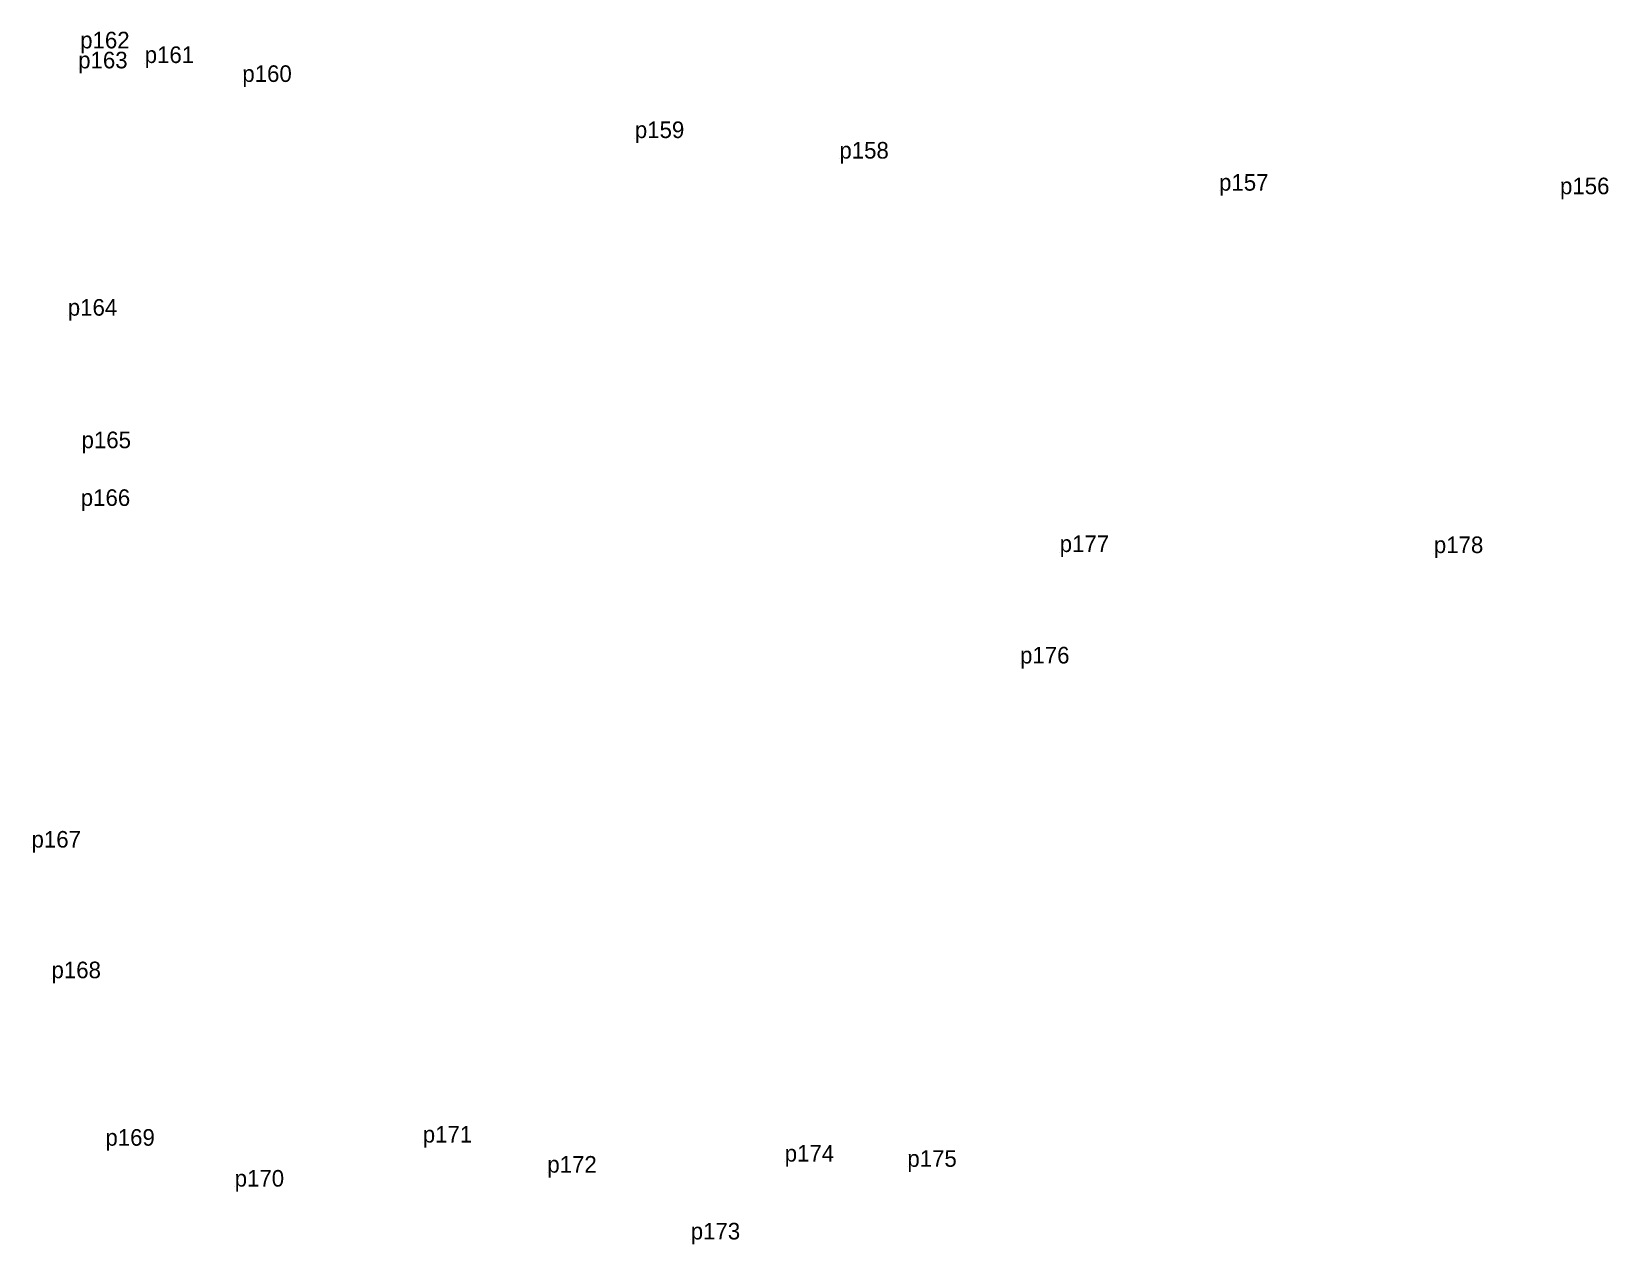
# Model space of a CAD drawing. Extents: x -2 to 54773767, y -1 to 183694297.
# Drawn here: x 544206.2 to 544377, y 1835875 to 1836006.5 of the extents above; entities that cross this region are included whole.
import ezdxf

# ---------------------------------------------------------------- set-up
doc = ezdxf.new("R2010")
doc.units = 0
doc.layers.add('Level 12', color=7, linetype='Continuous')
doc.layers.add('Level 7', color=7, linetype='Continuous')

msp = doc.modelspace()

# ---------------------------------------------------------------- texts
at = {"layer": 'Level 12'}
for s, p in [('p162', (544211.445, 1836004.629)), ('p163', (544211.23, 1836002.463)), ('p161', (544218.436, 1836003.043)), ('p160', (544229.013, 1836000.992)), ('p159', (544271.541, 1835994.908)), ('p158', (544293.7, 1835992.683)), ('p157', (544334.836, 1835989.207)), ('p156', (544371.774, 1835988.819)), ('p164', (544210.103, 1835975.659)), ('p165', (544211.595, 1835961.294)), ('p166', (544211.509, 1835955.04)), ('p177', (544317.568, 1835950.045)), ('p178', (544358.108, 1835949.928)), ('p176', (544313.274, 1835937.963)), ('p167', (544206.174, 1835918.009)), ('p168', (544208.338, 1835903.848)), ('p171', (544248.562, 1835886.038)), ('p169', (544214.177, 1835885.699)), ('p172', (544262.056, 1835882.78)), ('p174', (544287.775, 1835883.976)), ('p175', (544301.063, 1835883.411)), ('p170', (544228.183, 1835881.266)), ('p173', (544277.596, 1835875.539))]:
    msp.add_text(s, height=1.8, dxfattribs=at).set_placement(p)

# ---------------------------------------------------------------- linework, layer by layer
at = {"layer": 'Level 7'}
for p, q in [((544211.445, 1836004.629), (544211.445, 1836004.629)), ((544211.23, 1836002.463), (544211.23, 1836002.463)), ((544218.436, 1836003.043), (544218.436, 1836003.043)), ((544229.013, 1836000.992), (544229.013, 1836000.992)), ((544271.541, 1835994.908), (544271.541, 1835994.908)), ((544293.7, 1835992.683), (544293.7, 1835992.683)), ((544334.836, 1835989.207), (544334.836, 1835989.207)), ((544371.774, 1835988.819), (544371.774, 1835988.819)), ((544210.103, 1835975.659), (544210.103, 1835975.659)), ((544211.595, 1835961.294), (544211.595, 1835961.294)), ((544211.509, 1835955.04), (544211.509, 1835955.04)), ((544317.568, 1835950.045), (544317.568, 1835950.045)), ((544358.108, 1835949.928), (544358.108, 1835949.928)), ((544313.274, 1835937.963), (544313.274, 1835937.963)), ((544206.174, 1835918.009), (544206.174, 1835918.009)), ((544208.338, 1835903.848), (544208.338, 1835903.848)), ((544248.562, 1835886.038), (544248.562, 1835886.038)), ((544214.177, 1835885.699), (544214.177, 1835885.699)), ((544262.056, 1835882.78), (544262.056, 1835882.78)), ((544287.775, 1835883.976), (544287.775, 1835883.976)), ((544301.063, 1835883.411), (544301.063, 1835883.411)), ((544228.183, 1835881.266), (544228.183, 1835881.266)), ((544277.596, 1835875.539), (544277.596, 1835875.539))]:
    msp.add_line(p, q, dxfattribs=at)

msp.set_redraw_order([(e.dxf.handle, doc.entitydb.next_handle()) for e in msp.query("TEXT MTEXT ATTDEF DIMENSION ARC_DIMENSION")])  # texts and dimensions are drawn at this point

doc.saveas('drawing.dxf')
